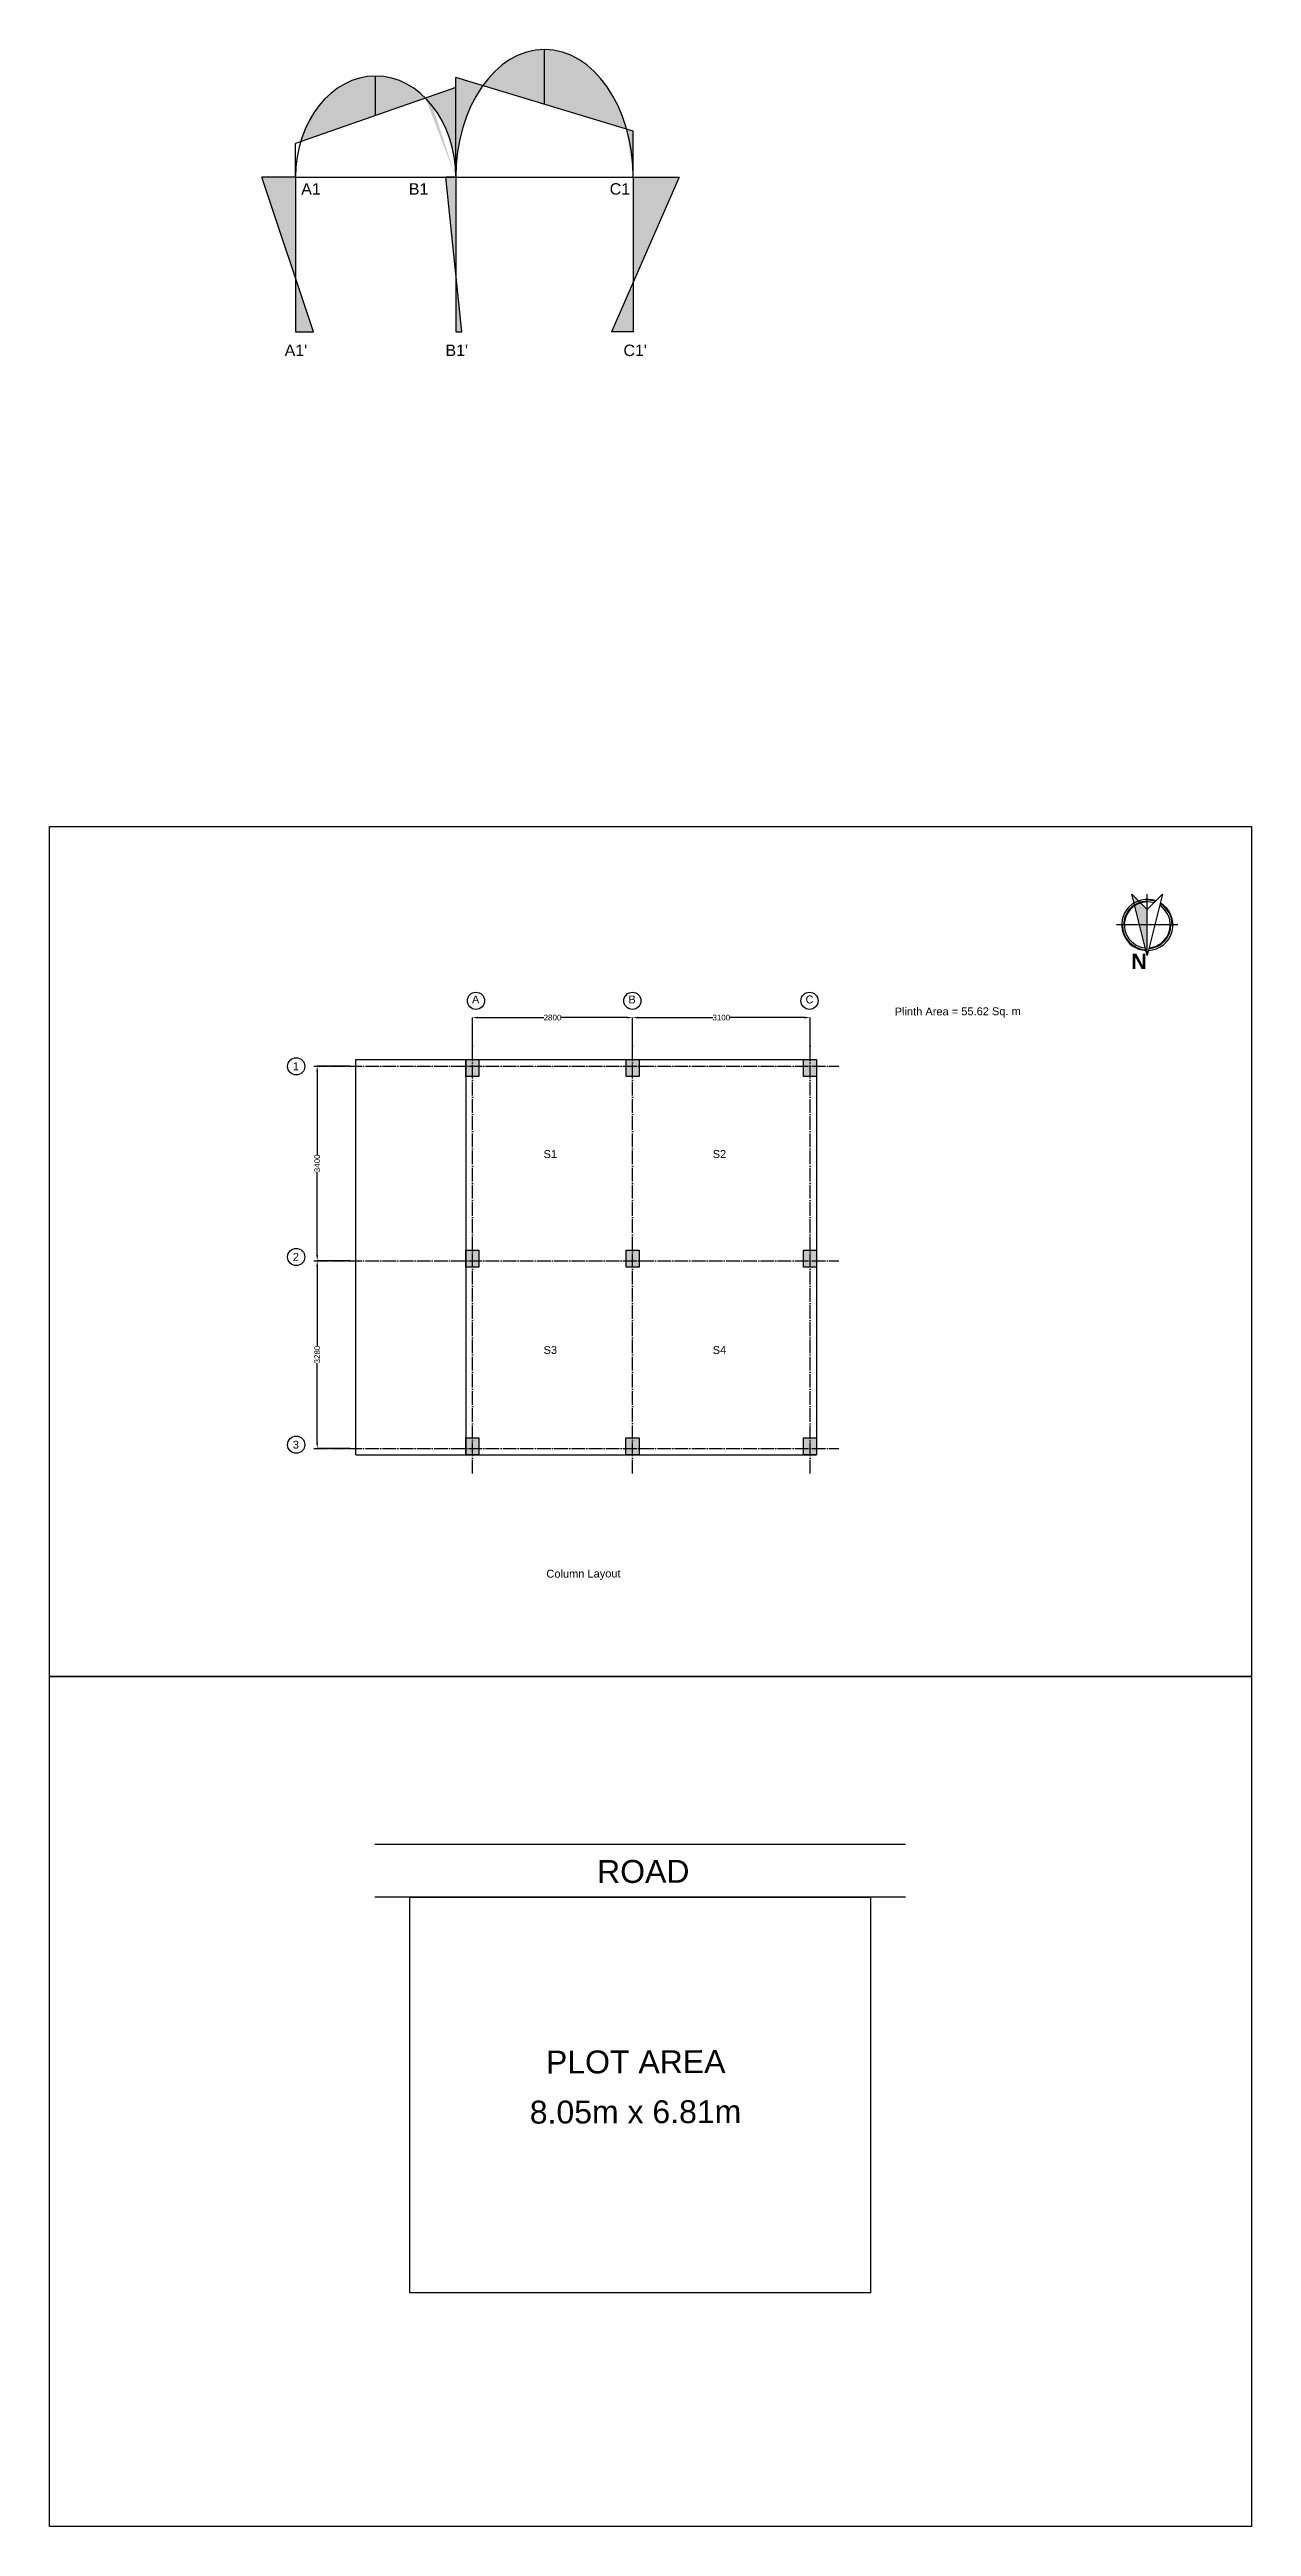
# Model space of a CAD drawing. Header units: millimetres. Extents: x 0 to 454357, y 0 to 194260.
# Drawn here: x 21000 to 42000, y 0 to 43274 of the extents above; entities that cross this region are included whole.
import ezdxf

# ---------------------------------------------------------------- set-up
doc = ezdxf.new("R2010")
doc.units = ezdxf.units.MM
doc.linetypes.add('ACAD_ISO04W100', pattern=[30, 24, -3, 0, -3])
doc.layers.add('C-C', color=160, linetype='Continuous')
doc.styles.add('SANSSERIFBOLD', font='SASB____.pfb', dxfattribs={"height": 0.3})
doc.styles.get("Standard").update_dxf_attribs({"font": 'arial.ttf'})
doc.dimstyles.new('ISO-25', dxfattribs={"dimtxt": 100, "dimasz": 100, "dimexe": 1.25, "dimexo": 100, "dimgap": 1, "dimtad": 0, "dimdec": 0, "dimtxsty": 'Standard', "dimcen": 2.5, "dimadec": 0, "dimazin": 0, "dimtfac": 1, "dimtdec": 0, "dimtmove": 0, "dimatfit": 3, "dimfxl": 1, "dimarcsym": 0})
pattern_1 = [(0, (0, 0), (0, 6.985), [5.08, -1.905]), (90, (0, 0), (-6.985, 4.277078946022131e-16), [5.08, -1.905])]

msp = doc.modelspace()

# ---------------------------------------------------------------- texts
for s, height, rotation, p in [('A1', 200, 0.1755571385226345, (25397.42599597562, 40738.58594547574)), ('B1', 200, 0.1755571385226345, (27277.42599597562, 40738.58594547574)), ('C1', 200, 0.1755571385226345, (30787.42599597562, 40738.58594547574)), ("A1'", 200, 0.1755571385226345, (25107.42599597562, 37918.58594547574)), ("B1'", 200, 0.1755571385226345, (27917.42599597562, 37918.58594547574)), ("C1'", 200, 0.1755571385226345, (31027.42599597562, 37918.58594547574)), ('A', 138.0385436705129, 0.1755571385162479, (28380.81616021751, 26608.4485548751)), ('B', 138.0385436705129, 0.1755571385162479, (31114.70658398472, 26608.4485548751)), ('C', 138.0385436705129, 0.1755571385162479, (34209.21949934971, 26608.44855487509)), ('Plinth Area = 55.62 Sq. m', 138.0385436705129, 0.1755571385162479, (35767.26778996005, 26397.82223167282)), ('1', 138.0385436705129, 0.1755571385162479, (25250.5379907465, 25441.68551504452)), ('S1', 138.0385436705129, 0.1755571385162479, (29631.52308254806, 23907.97663830886)), ('S2', 138.0385436705129, 0.1755571385162479, (32586.91329845199, 23907.97663830886)), ('2', 138.0385436705129, 0.1755571385162479, (25250.5379907465, 22111.68551504452)), ('S3', 138.0385436705129, 0.1755571385162479, (29631.52308254806, 20484.68082958273)), ('S4', 138.0385436705129, 0.1755571385162479, (32586.91329845199, 20484.68082958273)), ('3', 138.0385436705129, 0.1755571385162479, (25250.5379907465, 18831.68551504452)), ('Column Layout', 138.0385436705129, 0.1755571385162479, (29680.93323202238, 16576.53423291962)), ('ROAD', 400, 0.1755571386596097, (30567.28555897158, 11241.72022811904)), ('PLOT AREA', 400, 0.1755571385553898, (29674.29018497048, 7913.081356816925)), ('8.05m x 6.81m', 400, 0.1755571385553898, (29391.00398057979, 7038.332171255723))]:
    msp.add_text(s, height=height, rotation=rotation).set_placement(p)
at = {"style": 'SANSSERIFBOLD', "width": 0.9999998244294585}
msp.add_text('N', height=268.5672834340638, rotation=180, dxfattribs=at).set_placement((40170.86437884602, 27476.69577963295))

# ---------------------------------------------------------------- blocks, each defined once
blk = doc.blocks.new('*D24')
at = {"layer": 'C-C', "color": 0, "lineweight": -2, "transparency": 16777216}
for p, q in [((26252.23701258698, 25514.58287317447), (25675.81108397106, 25514.58287317447)), ((25677.06108397106, 25414.58287317447), (25677.06108397106, 23964.69610646232)), ((25677.06108397106, 22214.58287317446), (25677.06108397106, 23664.4696398866)), ((26252.23701258698, 22114.58287317446), (25675.81108397106, 22114.58287317446))]:
    blk.add_line(p, q, dxfattribs=at)
at = {"layer": 'C-C', "color": 0, "transparency": 16777216}
for points in [[(25660.39441730439, 25414.58287317447), (25693.72775063772, 25414.58287317447), (25677.06108397106, 25514.58287317447)], [(25660.39441730439, 22214.58287317446), (25693.72775063773, 22214.58287317446), (25677.06108397106, 22114.58287317446)]]:
    blk.add_solid(points, dxfattribs=at)
at = {"layer": 'Defpoints', "color": 0, "transparency": 16777216}
for p in [(26352.23701258698, 25514.58287317447), (25677.06108397106, 22114.58287317446), (26352.23701258698, 22114.58287317446)]:
    blk.add_point(p, dxfattribs=at)
at = {"layer": 'C-C', "color": 0, "transparency": 16777216, "insert": (25677.06108397106, 23814.58287317445), "char_height": 100, "attachment_point": 5, "rotation": 90}
blk.add_mtext('3400', dxfattribs=at)
blk = doc.blocks.new('*D25')
at = {"layer": 'C-C', "color": 0, "lineweight": -2, "transparency": 16777216}
for p, q in [((26252.23701258698, 22114.58287317446), (25675.81108397114, 22114.58287317446)), ((25677.06108397114, 22014.58287317446), (25677.06108397114, 20624.69610646232)), ((25677.06108397114, 18934.58287317446), (25677.06108397114, 20324.4696398866)), ((26252.23701258698, 18834.58287317446), (25675.81108397114, 18834.58287317446))]:
    blk.add_line(p, q, dxfattribs=at)
at = {"layer": 'C-C', "color": 0, "transparency": 16777216}
for points in [[(25660.39441730448, 22014.58287317446), (25693.72775063781, 22014.58287317446), (25677.06108397114, 22114.58287317446)], [(25660.39441730448, 18934.58287317446), (25693.72775063781, 18934.58287317446), (25677.06108397114, 18834.58287317446)]]:
    blk.add_solid(points, dxfattribs=at)
at = {"layer": 'Defpoints', "color": 0, "transparency": 16777216}
for p in [(26352.23701258698, 22114.58287317446), (25677.06108397114, 18834.58287317446), (26352.23701258698, 18834.58287317446)]:
    blk.add_point(p, dxfattribs=at)
at = {"layer": 'C-C', "color": 0, "transparency": 16777216, "insert": (25677.06108397114, 20474.58287317445), "char_height": 100, "attachment_point": 5, "rotation": 90}
blk.add_mtext('3280', dxfattribs=at)
blk = doc.blocks.new('*D26')
at = {"layer": 'C-C', "color": 0, "lineweight": -2, "transparency": 16777216}
for p, q in [((28387.23701258696, 25614.58287317446), (28387.23701258696, 26362.76130182063)), ((28487.23701258696, 26361.51130182063), (29636.32481839592, 26361.51130182063)), ((31087.41262420488, 26361.51130182063), (29938.32481839592, 26361.51130182063)), ((31187.41262420488, 25614.58287317446), (31187.41262420488, 26362.76130182063))]:
    blk.add_line(p, q, dxfattribs=at)
at = {"layer": 'C-C', "color": 0, "transparency": 16777216}
for points in [[(28487.23701258696, 26378.1779684873), (28487.23701258696, 26344.84463515396), (28387.23701258696, 26361.51130182063)], [(31087.41262420488, 26378.1779684873), (31087.41262420488, 26344.84463515396), (31187.41262420488, 26361.51130182063)]]:
    blk.add_solid(points, dxfattribs=at)
at = {"layer": 'Defpoints', "color": 0, "transparency": 16777216}
for p in [(31187.41262420488, 26361.51130182063), (28387.23701258696, 25514.58287317446), (31187.41262420488, 25514.58287317446)]:
    blk.add_point(p, dxfattribs=at)
at = {"layer": 'C-C', "color": 0, "transparency": 16777216, "insert": (29787.32481839592, 26361.51130182063), "char_height": 100, "attachment_point": 5}
blk.add_mtext('2800', dxfattribs=at)
blk = doc.blocks.new('*D27')
at = {"layer": 'C-C', "color": 0, "lineweight": -2, "transparency": 16777216}
for p, q in [((31187.41262420488, 25614.58287317446), (31187.41262420488, 26362.76130182063)), ((31287.41262420488, 26361.51130182063), (32587.21158510806, 26361.51130182063)), ((34187.23701258696, 26361.51130182063), (32887.43805168378, 26361.51130182063)), ((34287.23701258696, 25729.58287317446), (34287.23701258696, 26362.76130182063))]:
    blk.add_line(p, q, dxfattribs=at)
at = {"layer": 'C-C', "color": 0, "transparency": 16777216}
for points in [[(31287.41262420488, 26378.1779684873), (31287.41262420488, 26344.84463515396), (31187.41262420488, 26361.51130182063)], [(34187.23701258696, 26378.1779684873), (34187.23701258696, 26344.84463515396), (34287.23701258696, 26361.51130182063)]]:
    blk.add_solid(points, dxfattribs=at)
at = {"layer": 'Defpoints', "color": 0, "transparency": 16777216}
for p in [(34287.23701258696, 26361.51130182063), (34287.23701258696, 25629.58287317446), (31187.41262420488, 25514.58287317446)]:
    blk.add_point(p, dxfattribs=at)
at = {"layer": 'C-C', "color": 0, "transparency": 16777216, "insert": (32737.32481839592, 26361.51130182063), "char_height": 100, "attachment_point": 5}
blk.add_mtext('3100', dxfattribs=at)

# ---------------------------------------------------------------- dimensions: what is measured, and where the dimension line sits
at = {"layer": 'C-C'}
dim = msp.add_linear_dim(base=(31187.41262420488, 26361.51130182063), p1=(28387.23701258696, 25514.58287317446), p2=(31187.41262420488, 25514.58287317446), dimstyle='ISO-25', dxfattribs=at)
dim.commit()
dim.dimension.update_dxf_attribs({"geometry": '*D26', "text_midpoint": (29787.32481839592, 26361.51130182063)})
dim = msp.add_linear_dim(base=(34287.23701258696, 26361.51130182063), p1=(31187.41262420488, 25514.58287317446), p2=(34287.23701258696, 25629.58287317446), dimstyle='ISO-25', override={"dimtmove": 1}, dxfattribs=at)
dim.commit()
dim.dimension.update_dxf_attribs({"geometry": '*D27', "text_midpoint": (32737.32481839592, 26361.51130182063)})
dim = msp.add_linear_dim(base=(25677.06108397106, 22114.58287317446), p1=(26352.23701258696, 25514.58287317446), p2=(26352.23701258696, 22114.58287317446), angle=90, dimstyle='ISO-25', dxfattribs=at)
dim.commit()
dim.dimension.update_dxf_attribs({"geometry": '*D24', "text_midpoint": (25677.06108397106, 23814.58287317445), "dimtype": 160})
dim = msp.add_linear_dim(base=(25677.06108397114, 18834.58287317446), p1=(26352.23701258696, 22114.58287317446), p2=(26352.23701258696, 18834.58287317445), angle=90, dimstyle='ISO-25', override={"dimtmove": 1}, dxfattribs=at)
dim.commit()
dim.dimension.update_dxf_attribs({"geometry": '*D25', "text_midpoint": (25677.06108397114, 20474.58287317445)})

# ---------------------------------------------------------------- hatches: boundary and pattern name
at = {"true_color": 0xf27172}
h = msp.add_hatch(dxfattribs=at)
h.set_pattern_fill('ANGLE', color=11)
h.set_pattern_definition(pattern_1)
edge = h.paths.add_edge_path()
edge.add_ellipse((29647.42599597562, 41043.58594547574), major_axis=(0, -2230), ratio=0.695067264573991, start_angle=180, end_angle=224.2086695499457)
edge.add_line((28566.65195908395, 42642.06134047372), (29647.42599597562, 42316.08594547574))
edge.add_line((29647.42599597562, 42316.08594547574), (29647.42599597562, 43273.58594547574))
edge = h.paths.add_edge_path()
edge.add_line((31197.42599597562, 41848.58594547574), (31083.43188616471, 41882.96803988645))
edge.add_ellipse((29647.42599597562, 41043.58594547574), major_axis=(0, -2230), ratio=0.695067264573991, start_angle=90, end_angle=112.11114778929499, ccw=False)
edge.add_line((31197.42599597562, 41043.58594547573), (31197.42599597562, 41848.58594547574))
h.paths.add_polyline_path([(32001.42599597562, 41043.58594547574), (31197.42599597562, 41043.58594547574), (31197.42599597562, 39211.68721129853)])
h.paths.add_polyline_path([(31197.42599597562, 39211.68721129853), (30816.42599597562, 38343.58594547574), (31197.42599597562, 38343.58594547574)])
h.paths.add_polyline_path([(28097.42599597562, 41043.58594547574), (27924.42599597562, 41043.58594547574), (28097.42599597562, 39375.37165976145)])
h.paths.add_polyline_path([(28097.42599597562, 39375.37165976146), (28097.42599597562, 38343.58594547574), (28204.42599597562, 38343.58594547574)])
h.paths.add_polyline_path([(25297.42599597562, 41043.58594547574), (24708.42599597562, 41043.58594547574), (25297.42599597562, 39284.40452954654)])
h.paths.add_polyline_path([(25297.42599597562, 39284.40452954654), (25297.42599597562, 38343.58594547574), (25612.42599597562, 38343.58594547574)])
h = msp.add_hatch(dxfattribs=at)
h.set_pattern_fill('ANGLE', color=11)
h.set_pattern_definition(pattern_1)
edge = h.paths.add_edge_path()
edge.add_ellipse((26697.42599597562, 41043.58594547574), major_axis=(0, -1767), ratio=0.7923033389926428, start_angle=180, end_angle=249.4917273126169)
edge.add_line((25386.15573557662, 41662.6413543361), (26697.42599597562, 42121.58594547574))
edge.add_line((26697.42599597562, 42121.58594547574), (26697.42599597562, 42810.58594547574))
edge = h.paths.add_edge_path()
edge.add_ellipse((26697.42599597562, 41043.58594547574), major_axis=(0, -1767), ratio=0.7923033389926428, start_angle=141.5063173900364, end_angle=179.9999999999999)
edge.add_line((26697.42599597562, 42810.58594547574), (26697.42599597562, 42121.58594547574))
edge.add_line((26697.42599597562, 42121.58594547574), (27568.82567626029, 42426.57583357538))
edge = h.paths.add_edge_path()
edge.add_line((28097.42599597562, 42611.58594547574), (27568.82567626029, 42426.57583357539))
edge.add_ellipse((26697.42599597562, 41043.58594547574), major_axis=(0, -1767), ratio=0.7923033389926428, start_angle=90, end_angle=141.5063173900345, ccw=False)
edge.add_line((28097.42599597562, 41043.58594547574), (28097.42599597562, 42611.58594547574))
edge = h.paths.add_edge_path()
edge.add_line((28566.65195908395, 42642.06134047372), (28097.42599597562, 42783.58594547574))
edge.add_line((28097.42599597562, 42783.58594547574), (28097.42599597562, 41043.58594547574))
edge.add_ellipse((29647.42599597562, 41043.58594547574), major_axis=(0, -2230), ratio=0.695067264573991, start_angle=224.2086695499457, end_angle=270, ccw=False)
edge = h.paths.add_edge_path()
edge.add_ellipse((29647.42599597562, 41043.58594547574), major_axis=(0, -2230), ratio=0.695067264573991, start_angle=112.111147789295, end_angle=180)
edge.add_line((29647.42599597562, 43273.58594547574), (29647.42599597562, 42316.08594547574))
edge.add_line((29647.42599597562, 42316.08594547574), (31083.4318861647, 41882.96803988645))
at = {"layer": 'C-C'}
h = msp.add_hatch(color=0, dxfattribs=at)
h.dxf.hatch_style = 1
h.paths.add_polyline_path([(28387.23701258696, 25629.58287317446), (28272.23701258696, 25629.58287317446), (28272.23701258696, 25514.58287317446), (28387.23701258696, 25514.58287317446)])
h.paths.add_polyline_path([(28502.23701258696, 25629.58287317446), (28387.23701258696, 25629.58287317446), (28387.23701258696, 25514.58287317446), (28502.23701258696, 25514.58287317446)])
h.paths.add_polyline_path([(28502.23701258696, 25514.58287317446), (28387.23701258696, 25514.58287317446), (28387.23701258696, 25329.58287317446), (28502.23701258696, 25329.58287317446)])
h.paths.add_polyline_path([(28387.23701258696, 25514.58287317446), (28272.23701258696, 25514.58287317446), (28272.23701258696, 25329.58287317446), (28387.23701258696, 25329.58287317446)])
h.paths.add_polyline_path([(31302.23701258696, 25629.58287317446), (31187.41262420488, 25629.58287317446), (31187.41262420488, 25514.58287317446), (31302.23701258696, 25514.58287317446)])
h.paths.add_polyline_path([(31187.41262420488, 25629.58287317446), (31072.23701258696, 25629.58287317446), (31072.23701258696, 25514.58287317446), (31187.41262420488, 25514.58287317446)])
h.paths.add_polyline_path([(31187.41262420488, 25514.58287317446), (31072.23701258696, 25514.58287317446), (31072.23701258696, 25329.58287317446), (31187.41262420488, 25329.58287317446)])
h.paths.add_polyline_path([(31302.23701258696, 25514.58287317446), (31187.41262420488, 25514.58287317446), (31187.41262420488, 25329.58287317446), (31302.23701258696, 25329.58287317446)])
h.paths.add_polyline_path([(34402.23701258696, 25514.58287317446), (34287.23701258696, 25514.58287317446), (34287.23701258696, 25329.58287317446), (34402.23701258696, 25329.58287317446)])
h.paths.add_polyline_path([(34402.23701258696, 25629.58287317446), (34287.23701258696, 25629.58287317446), (34287.23701258696, 25514.58287317446), (34402.23701258696, 25514.58287317446)])
h.paths.add_polyline_path([(34287.23701258696, 25629.58287317446), (34172.23701258696, 25629.58287317446), (34172.23701258696, 25514.58287317446), (34287.23701258696, 25514.58287317446)])
h.paths.add_polyline_path([(34287.23701258696, 25514.58287317446), (34172.23701258696, 25514.58287317446), (34172.23701258696, 25329.58287317446), (34287.23701258696, 25329.58287317446)])
h.paths.add_polyline_path([(28387.23701258696, 22299.58287317446), (28272.23701258696, 22299.58287317446), (28272.23701258696, 22114.58287317446), (28387.23701258696, 22114.58287317446)])
h.paths.add_polyline_path([(28387.23701258696, 22114.58287317446), (28272.23701258696, 22114.58287317446), (28272.23701258696, 21999.58287317446), (28387.23701258696, 21999.58287317446)])
h.paths.add_polyline_path([(28502.23701258696, 22114.58287317446), (28387.23701258696, 22114.58287317446), (28387.23701258696, 21999.58287317446), (28502.23701258696, 21999.58287317446)])
h.paths.add_polyline_path([(28502.23701258696, 22299.58287317446), (28387.23701258696, 22299.58287317446), (28387.23701258696, 22114.58287317446), (28502.23701258696, 22114.58287317446)])
h.paths.add_polyline_path([(31187.41262420488, 22299.58287317446), (31072.23701258696, 22299.58287317446), (31072.23701258696, 22114.58287317446), (31187.41262420488, 22114.58287317446)])
h.paths.add_polyline_path([(31187.41262420488, 22114.58287317446), (31072.23701258696, 22114.58287317446), (31072.23701258696, 21999.58287317446), (31187.41262420488, 21999.58287317446)])
h.paths.add_polyline_path([(31302.23701258696, 22114.58287317446), (31187.41262420488, 22114.58287317446), (31187.41262420488, 21999.58287317446), (31302.23701258696, 21999.58287317446)])
h.paths.add_polyline_path([(31302.23701258696, 22299.58287317446), (31187.41262420488, 22299.58287317446), (31187.41262420488, 22114.58287317446), (31302.23701258696, 22114.58287317446)])
h.paths.add_polyline_path([(34402.23701258696, 22114.58287317446), (34287.23701258696, 22114.58287317446), (34287.23701258696, 21999.58287317446), (34402.23701258696, 21999.58287317446)])
h.paths.add_polyline_path([(34287.23701258696, 22114.58287317446), (34172.23701258696, 22114.58287317446), (34172.23701258696, 21999.58287317446), (34287.23701258696, 21999.58287317446)])
h.paths.add_polyline_path([(34287.23701258696, 22299.58287317446), (34172.23701258696, 22299.58287317446), (34172.23701258696, 22114.58287317446), (34287.23701258696, 22114.58287317446)])
h.paths.add_polyline_path([(34402.23701258696, 22299.58287317446), (34287.23701258696, 22299.58287317446), (34287.23701258696, 22114.58287317446), (34402.23701258696, 22114.58287317446)])
h.paths.add_polyline_path([(34402.23701258696, 18834.58287317445), (34287.23701258696, 18834.58287317445), (34287.23701258696, 18719.58287317445), (34402.23701258696, 18719.58287317445)])
h.paths.add_polyline_path([(34402.23701258696, 19019.58287317445), (34287.23701258696, 19019.58287317445), (34287.23701258696, 18834.58287317445), (34402.23701258696, 18834.58287317446)])
h.paths.add_polyline_path([(34287.23701258696, 18834.58287317446), (34172.23701258696, 18834.58287317445), (34172.23701258696, 18719.58287317445), (34287.23701258696, 18719.58287317445)])
h.paths.add_polyline_path([(34287.23701258696, 19019.58287317445), (34172.23701258696, 19019.58287317445), (34172.23701258696, 18834.58287317445), (34287.23701258696, 18834.58287317446)])
h.paths.add_polyline_path([(31301.78243689353, 18834.58287317445), (31187.41262420488, 18834.58287317445), (31187.41262420488, 18719.58287317445), (31301.78243689353, 18719.58287317446)])
h.paths.add_polyline_path([(31187.41262420488, 18834.58287317446), (31071.78243689353, 18834.58287317446), (31071.78243689353, 18719.58287317445), (31187.41262420488, 18719.58287317445)])
h.paths.add_polyline_path([(31187.41262420488, 19019.58287317445), (31071.78243689353, 19019.58287317445), (31071.78243689353, 18834.58287317446), (31187.41262420488, 18834.58287317446)])
h.paths.add_polyline_path([(31301.78243689353, 19019.58287317445), (31187.41262420488, 19019.58287317445), (31187.41262420488, 18834.58287317445), (31301.78243689353, 18834.58287317445)])
h.paths.add_polyline_path([(28387.23701258696, 18834.58287317445), (28272.23701258696, 18834.58287317445), (28272.23701258696, 18719.58287317445), (28387.23701258696, 18719.58287317446)])
h.paths.add_polyline_path([(28387.23701258696, 19019.58287317446), (28272.23701258696, 19019.58287317445), (28272.23701258696, 18834.58287317445), (28387.23701258696, 18834.58287317445)])
h.paths.add_polyline_path([(28502.23701258696, 19019.58287317445), (28387.23701258696, 19019.58287317445), (28387.23701258696, 18834.58287317445), (28502.23701258696, 18834.58287317445)])
h.paths.add_polyline_path([(28502.23701258696, 18834.58287317445), (28387.23701258696, 18834.58287317445), (28387.23701258696, 18719.58287317445), (28502.23701258696, 18719.58287317445)])

# ---------------------------------------------------------------- linework, layer by layer
for p, q in [((29647.42599597562, 42316.08594547574), (29647.42599597562, 43273.58594547574)), ((28097.42599597562, 42611.58594547574), (25297.42599597562, 41631.58594547574)), ((26697.42599597562, 42121.58594547574), (26697.42599597562, 42810.58594547574)), ((28097.42599597562, 41043.58594547574), (28097.42599597562, 42783.58594547574)), ((31197.42599597562, 41848.58594547574), (28097.42599597562, 42783.58594547574)), ((25297.42599597562, 41043.58594547574), (25297.42599597562, 41631.58594547574)), ((31197.42599597562, 41043.58594547574), (31197.42599597562, 41848.58594547574)), ((25297.42599597562, 41043.58594547574), (24708.42599597562, 41043.58594547574)), ((25612.42599597562, 38343.58594547574), (24708.42599597562, 41043.58594547574)), ((25297.42599597562, 41043.58594547574), (31197.42599597562, 41043.58594547574)), ((25297.42599597562, 41043.58594547574), (25297.42599597562, 38343.58594547574)), ((28097.42599597562, 41043.58594547574), (27924.42599597562, 41043.58594547574)), ((28204.42599597562, 38343.58594547574), (27924.42599597562, 41043.58594547574)), ((28097.42599597562, 41043.58594547574), (28097.42599597562, 38343.58594547574)), ((32001.42599597562, 41043.58594547574), (30816.42599597562, 38343.58594547574)), ((31197.42599597562, 41043.58594547574), (31197.42599597562, 38343.58594547574)), ((31197.42599597562, 41043.58594547574), (32001.42599597562, 41043.58594547574)), ((25297.42599597562, 38343.58594547574), (25612.42599597562, 38343.58594547574)), ((28097.42599597562, 38343.58594547574), (28204.42599597562, 38343.58594547574)), ((31197.42599597562, 38343.58594547574), (30816.42599597562, 38343.58594547574)), ((40178.91081207222, 27444.38473826105), (39911.88678779942, 28516.63924583251)), ((39911.88678779942, 28516.63924583251), (40179.64464922599, 28248.39215965214)), ((40178.91081207502, 27444.38473825733), (40179.88926160638, 28516.39463345538)), ((40447.89173540496, 28516.15002107079), (40178.91081207222, 27444.38473826105)), ((40179.64464922599, 28248.39215965214), (40447.89173540496, 28516.15002107079)), ((40715.40498443204, 27979.90046108159), (39643.3950892447, 27980.87891061435)), ((28272.23701258696, 25629.58287317446), (28272.23701258696, 18719.58287317445)), ((26352.23701258696, 18719.58287317446), (34402.23701258696, 18719.58287317446)), ((35954.77885571728, 11915.30532302516), (26684.77885571727, 11915.30532302516)), ((35954.77885571728, 10992.12175776193), (26684.77885571727, 10992.12175776193))]:
    msp.add_line(p, q)
for points in [[(21000, 14850), (21000, 29700), (42000, 29700), (42000, 14850), (21000, 14850)], [(28502.23701258696, 25629.58287317446), (28502.23701258696, 25329.58287317446), (28272.23701258696, 25329.58287317446), (28272.23701258696, 25629.58287317446)], [(31302.23701258696, 25629.58287317446), (31302.23701258696, 25329.58287317446), (31072.23701258696, 25329.58287317446), (31072.23701258696, 25629.58287317446)], [(34402.23701258696, 25629.58287317446), (34402.23701258696, 25329.58287317446), (34172.23701258696, 25329.58287317446), (34172.23701258696, 25629.58287317446)], [(28502.23701258696, 22299.58287317446), (28502.23701258696, 21999.58287317446), (28272.23701258696, 21999.58287317446), (28272.23701258696, 22299.58287317446)], [(31302.23701258696, 22299.58287317446), (31302.23701258696, 21999.58287317446), (31072.23701258696, 21999.58287317446), (31072.23701258696, 22299.58287317446)], [(34402.23701258696, 22299.58287317446), (34402.23701258696, 21999.58287317446), (34172.23701258696, 21999.58287317446), (34172.23701258696, 22299.58287317446)], [(28502.23701258696, 19019.58287317445), (28502.23701258696, 18719.58287317445), (28272.23701258696, 18719.58287317445), (28272.23701258696, 19019.58287317445)], [(31301.78243689353, 19019.58287317445), (31301.78243689353, 18719.58287317445), (31071.78243689353, 18719.58287317445), (31071.78243689353, 19019.58287317445)], [(34402.23701258696, 19019.58287317445), (34402.23701258696, 18719.58287317445), (34172.23701258696, 18719.58287317445), (34172.23701258696, 19019.58287317445)], [(21000, 0), (21000, 14850), (42000, 14850), (42000, 0), (21000, 0)], [(35344.77885571728, 4082.121757761932), (27294.77885571727, 4082.121757761932), (27294.77885571727, 10992.12175776193), (35344.77885571728, 10992.12175776193)]]:
    msp.add_lwpolyline(points, close=True)
msp.add_lwpolyline([(26352.23701258696, 18719.58287317446), (26352.23701258696, 25629.58287317446), (34402.23701258696, 25629.58287317446), (34402.23701258696, 18719.58287317446)])
for centre in [(28450.03916545265, 26655.29149055789), (31183.92958921986, 26655.29149055789), (34278.44250458485, 26655.29149055789), (25310.20742831985, 25509.58835374052), (25310.20742831985, 22179.58835374052), (25310.20742831985, 18899.58835374051)]:
    msp.add_circle(centre, 150)
for centre, radius, start, end in [((40179.40003683395, 27980.38968584145), 446.6709757138648, 70.05179501226938, 267.0635539717257), ((40179.40003684233, 27980.38968585263), 413.1706525399447, 89.94770476233377, 179.9477047623338), ((40179.40003683395, 27980.38968584145), 402.0038781424783, 73.07321046436195, 265.116441135607), ((40179.40003683814, 27980.38968586939), 435.5042013016392, 70.74207504612879, 89.94770476212533), ((40179.40003683395, 27980.38968584145), 446.6709757138648, 272.8318555513324, 58.99106703653086), ((40179.40003683395, 27980.38968584145), 402.0038781424783, 274.778968387885, 57.04395419945067), ((40179.40003682883, 27980.38968585449), 435.5042013202699, 359.9477047608747, 58.5436061307316), ((40179.40003683115, 27980.38968585449), 435.5042013162194, 179.9477047623338, 269.9477047623337), ((40179.40003683628, 27980.38968585822), 413.170652540247, 274.2505925337712, 359.9477047602493)]:
    msp.add_arc(centre, radius, start, end)
for centre, major_axis, ratio in [((29647.42599597562, 41043.58594547574), (0, -2230), 0.695067264573991), ((26697.42599597562, 41043.58594547574), (0, -1767), 0.7923033389926428)]:
    msp.add_ellipse(centre, major_axis=major_axis, ratio=ratio, start_param=1.570796326794897, end_param=4.71238898038469)
msp.add_solid([(40178.91081207083, 27444.38473826292), (39911.88678779663, 28516.63924582693), (40179.64464921434, 28248.39215964096)])
at = {"layer": 'C-C', "linetype": 'ACAD_ISO04W100', "ltscale": 10}
for p, q in [((28387.23701258696, 18396.62187240692), (28387.23701258696, 26009.95573547669)), ((31187.41262420488, 18396.84518537378), (31187.41262420488, 26010.17904844355)), ((34287.23701258696, 18396.62187240691), (34287.23701258696, 26009.95573547669)), ((25617.44083306426, 25514.58287317446), (34793.18214768733, 25514.58287317446)), ((25617.44083306426, 22114.58287317446), (34793.18214768733, 22114.58287317446)), ((25617.44083306426, 18834.58287317445), (34793.18214768733, 18834.58287317445))]:
    msp.add_line(p, q, dxfattribs=at)
at = {"layer": 'C-C'}
msp.add_point((31187.23701258696, 22149.58287317446), dxfattribs=at)

msp.set_redraw_order([(e.dxf.handle, doc.entitydb.next_handle()) for e in msp.query("TEXT MTEXT ATTDEF DIMENSION ARC_DIMENSION")])  # texts and dimensions are drawn at this point

doc.saveas('drawing.dxf')
